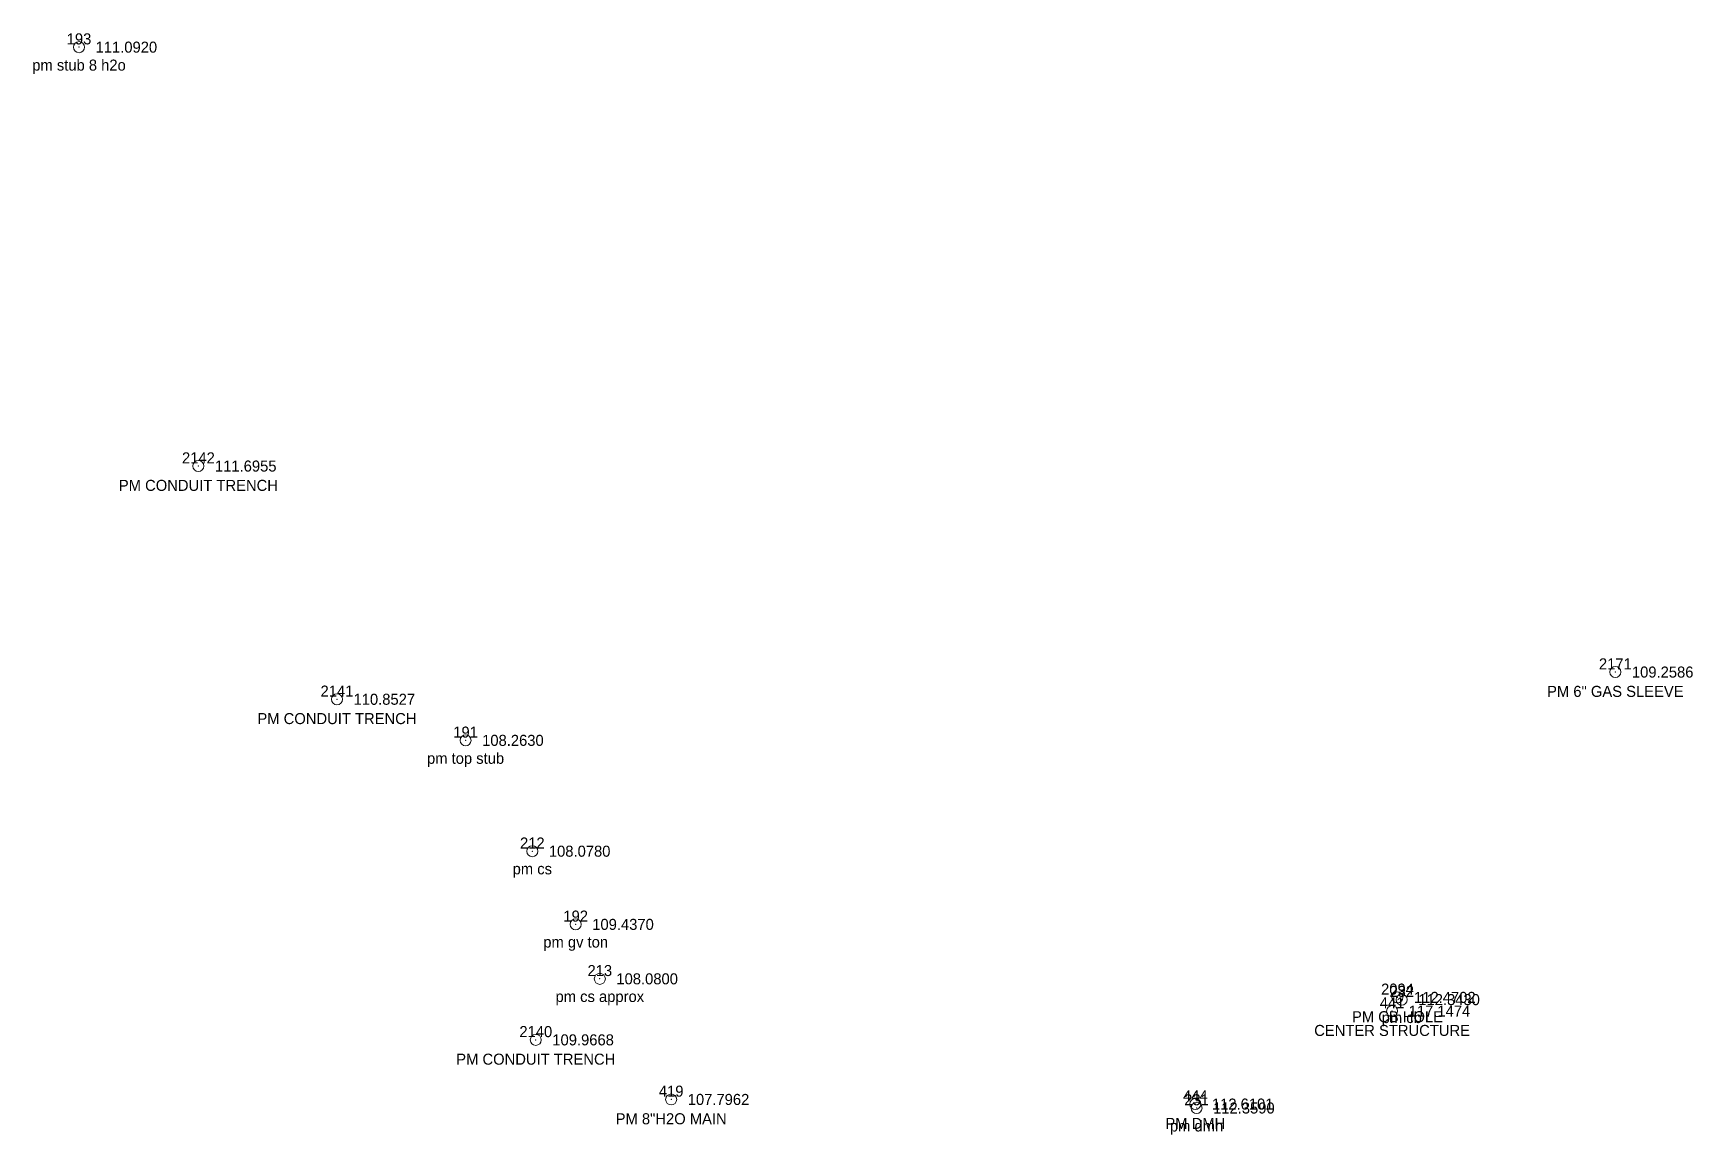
# Model space of a CAD drawing. Extents: x 1196333 to 1196982, y 245092 to 245652.
# Drawn here: x 1196503.1 to 1196578.3, y 245370.8 to 245420.7 of the extents above; entities that cross this region are included whole.
import ezdxf
from ezdxf.enums import TextEntityAlignment as Align

# ---------------------------------------------------------------- set-up
doc = ezdxf.new("R2010")
doc.units = 21
doc.header["$LTSCALE"] = 50
doc.header["$MEASUREMENT"] = 0
for name, color, linetype, lineweight, true_color in [('PNTDESC', 3, 'Continuous', 0, 0x00ff00), ('PNTELEV', 5, 'Continuous', 0, 0x0000ff), ('PNTS', 1, 'Continuous', 0, 0xff0000)]:
    doc.layers.add(name, color=color, linetype=linetype, lineweight=lineweight, true_color=true_color)
doc.layers.add('PNTNO', color=7, linetype='Continuous', lineweight=0)
doc.styles.add('PTXT', font='txt', dxfattribs={"height": 0.304801})

# ---------------------------------------------------------------- blocks, each defined once
blk = doc.blocks.new('SPT4')
at = {"color": 0, "linetype": 'Continuous'}
blk.add_circle((0, 0), 0.5, dxfattribs=at)
blk = doc.blocks.new('SRVPNO1')
at = {"layer": 'PNTDESC', "style": 'PTXT'}
blk.add_attdef('DESC2', text='', height=1, dxfattribs=at).set_placement((0, -1.75), align=Align.MIDDLE)
at = {"layer": 'PNTELEV', "style": 'PTXT'}
blk.add_attdef('ELEV2', (1.5, -0.5), '', height=1, dxfattribs=at)
at = {"layer": 'PNTNO', "style": 'PTXT'}
blk.add_attdef('PT#', text='', height=1, dxfattribs=at).set_placement((0, 0.75), align=Align.MIDDLE)

msp = doc.modelspace()

# ---------------------------------------------------------------- linework, layer by layer
at = {"layer": 'PNTS'}
for p in [(1196505.165, 245420.035, 111.092), (1196510.5732, 245401.0586, 111.6955), (1196574.7593, 245391.7269, 109.2586), (1196516.8498, 245390.4941, 110.8527), (1196522.676, 245388.633, 108.263), (1196525.699, 245383.612, 108.078), (1196527.664, 245380.297, 109.437), (1196528.757, 245377.83, 108.08), (1196564.8905, 245376.9898, 112.4702), (1196565.084, 245376.888, 112.343), (1196564.6473, 245376.3676, 117.1474), (1196525.8561, 245375.0657, 109.9668), (1196531.9894, 245372.3667, 107.7962), (1196555.7331, 245372.1562, 112.6101), (1196555.788, 245371.978, 112.359)]:
    msp.add_point(p, dxfattribs=at)

# ---------------------------------------------------------------- block references
at = {"layer": 'PNTS', "xscale": 0.5, "yscale": 0.5, "zscale": 0.5}
for p, values in [((1196505.165, 245420.035, 111.092), {'PT#': '193', 'ELEV2': '111.0920', 'DESC2': 'pm stub 8 h2o'}), ((1196510.5732, 245401.0586, 111.6955), {'PT#': '2142', 'ELEV2': '111.6955', 'DESC2': 'PM CONDUIT TRENCH'}), ((1196574.7593, 245391.7269, 109.2586), {'PT#': '2171', 'ELEV2': '109.2586', 'DESC2': 'PM 6" GAS SLEEVE'}), ((1196516.8498, 245390.4941, 110.8527), {'PT#': '2141', 'ELEV2': '110.8527', 'DESC2': 'PM CONDUIT TRENCH'}), ((1196522.676, 245388.633, 108.263), {'PT#': '191', 'ELEV2': '108.2630', 'DESC2': 'pm top stub'}), ((1196525.699, 245383.612, 108.078), {'PT#': '212', 'ELEV2': '108.0780', 'DESC2': 'pm cs'}), ((1196527.664, 245380.297, 109.437), {'PT#': '192', 'ELEV2': '109.4370', 'DESC2': 'pm gv ton'}), ((1196528.757, 245377.83, 108.08), {'PT#': '213', 'ELEV2': '108.0800', 'DESC2': 'pm cs approx'}), ((1196564.8905, 245376.9898, 112.4702), {'PT#': '2094', 'ELEV2': '112.4702', 'DESC2': 'PM CB HOLE'}), ((1196565.084, 245376.888, 112.343), {'PT#': '232', 'ELEV2': '112.3430', 'DESC2': 'pm cb'}), ((1196564.6473, 245376.3676, 117.1474), {'PT#': '441', 'ELEV2': '117.1474', 'DESC2': 'CENTER STRUCTURE'}), ((1196525.8561, 245375.0657, 109.9668), {'PT#': '2140', 'ELEV2': '109.9668', 'DESC2': 'PM CONDUIT TRENCH'}), ((1196531.9894, 245372.3667, 107.7962), {'PT#': '419', 'ELEV2': '107.7962', 'DESC2': 'PM 8"H2O MAIN'}), ((1196555.7331, 245372.1562, 112.6101), {'PT#': '444', 'ELEV2': '112.6101', 'DESC2': 'PM DMH'}), ((1196555.788, 245371.978, 112.359), {'PT#': '231', 'ELEV2': '112.3590', 'DESC2': 'pm dmh'})]:
    msp.add_blockref('SRVPNO1', p, dxfattribs=at).add_auto_attribs(values)
for p in [(1196505.165, 245420.035, 111.092), (1196510.5732, 245401.0586, 111.6955), (1196574.7593, 245391.7269, 109.2586), (1196516.8498, 245390.4941, 110.8527), (1196522.676, 245388.633, 108.263), (1196525.699, 245383.612, 108.078), (1196527.664, 245380.297, 109.437), (1196528.757, 245377.83, 108.08), (1196564.8905, 245376.9898, 112.4702), (1196565.084, 245376.888, 112.343), (1196564.6473, 245376.3676, 117.1474), (1196525.8561, 245375.0657, 109.9668), (1196531.9894, 245372.3667, 107.7962), (1196555.7331, 245372.1562, 112.6101), (1196555.788, 245371.978, 112.359)]:
    msp.add_blockref('SPT4', p, dxfattribs=at)

doc.saveas('drawing.dxf')
